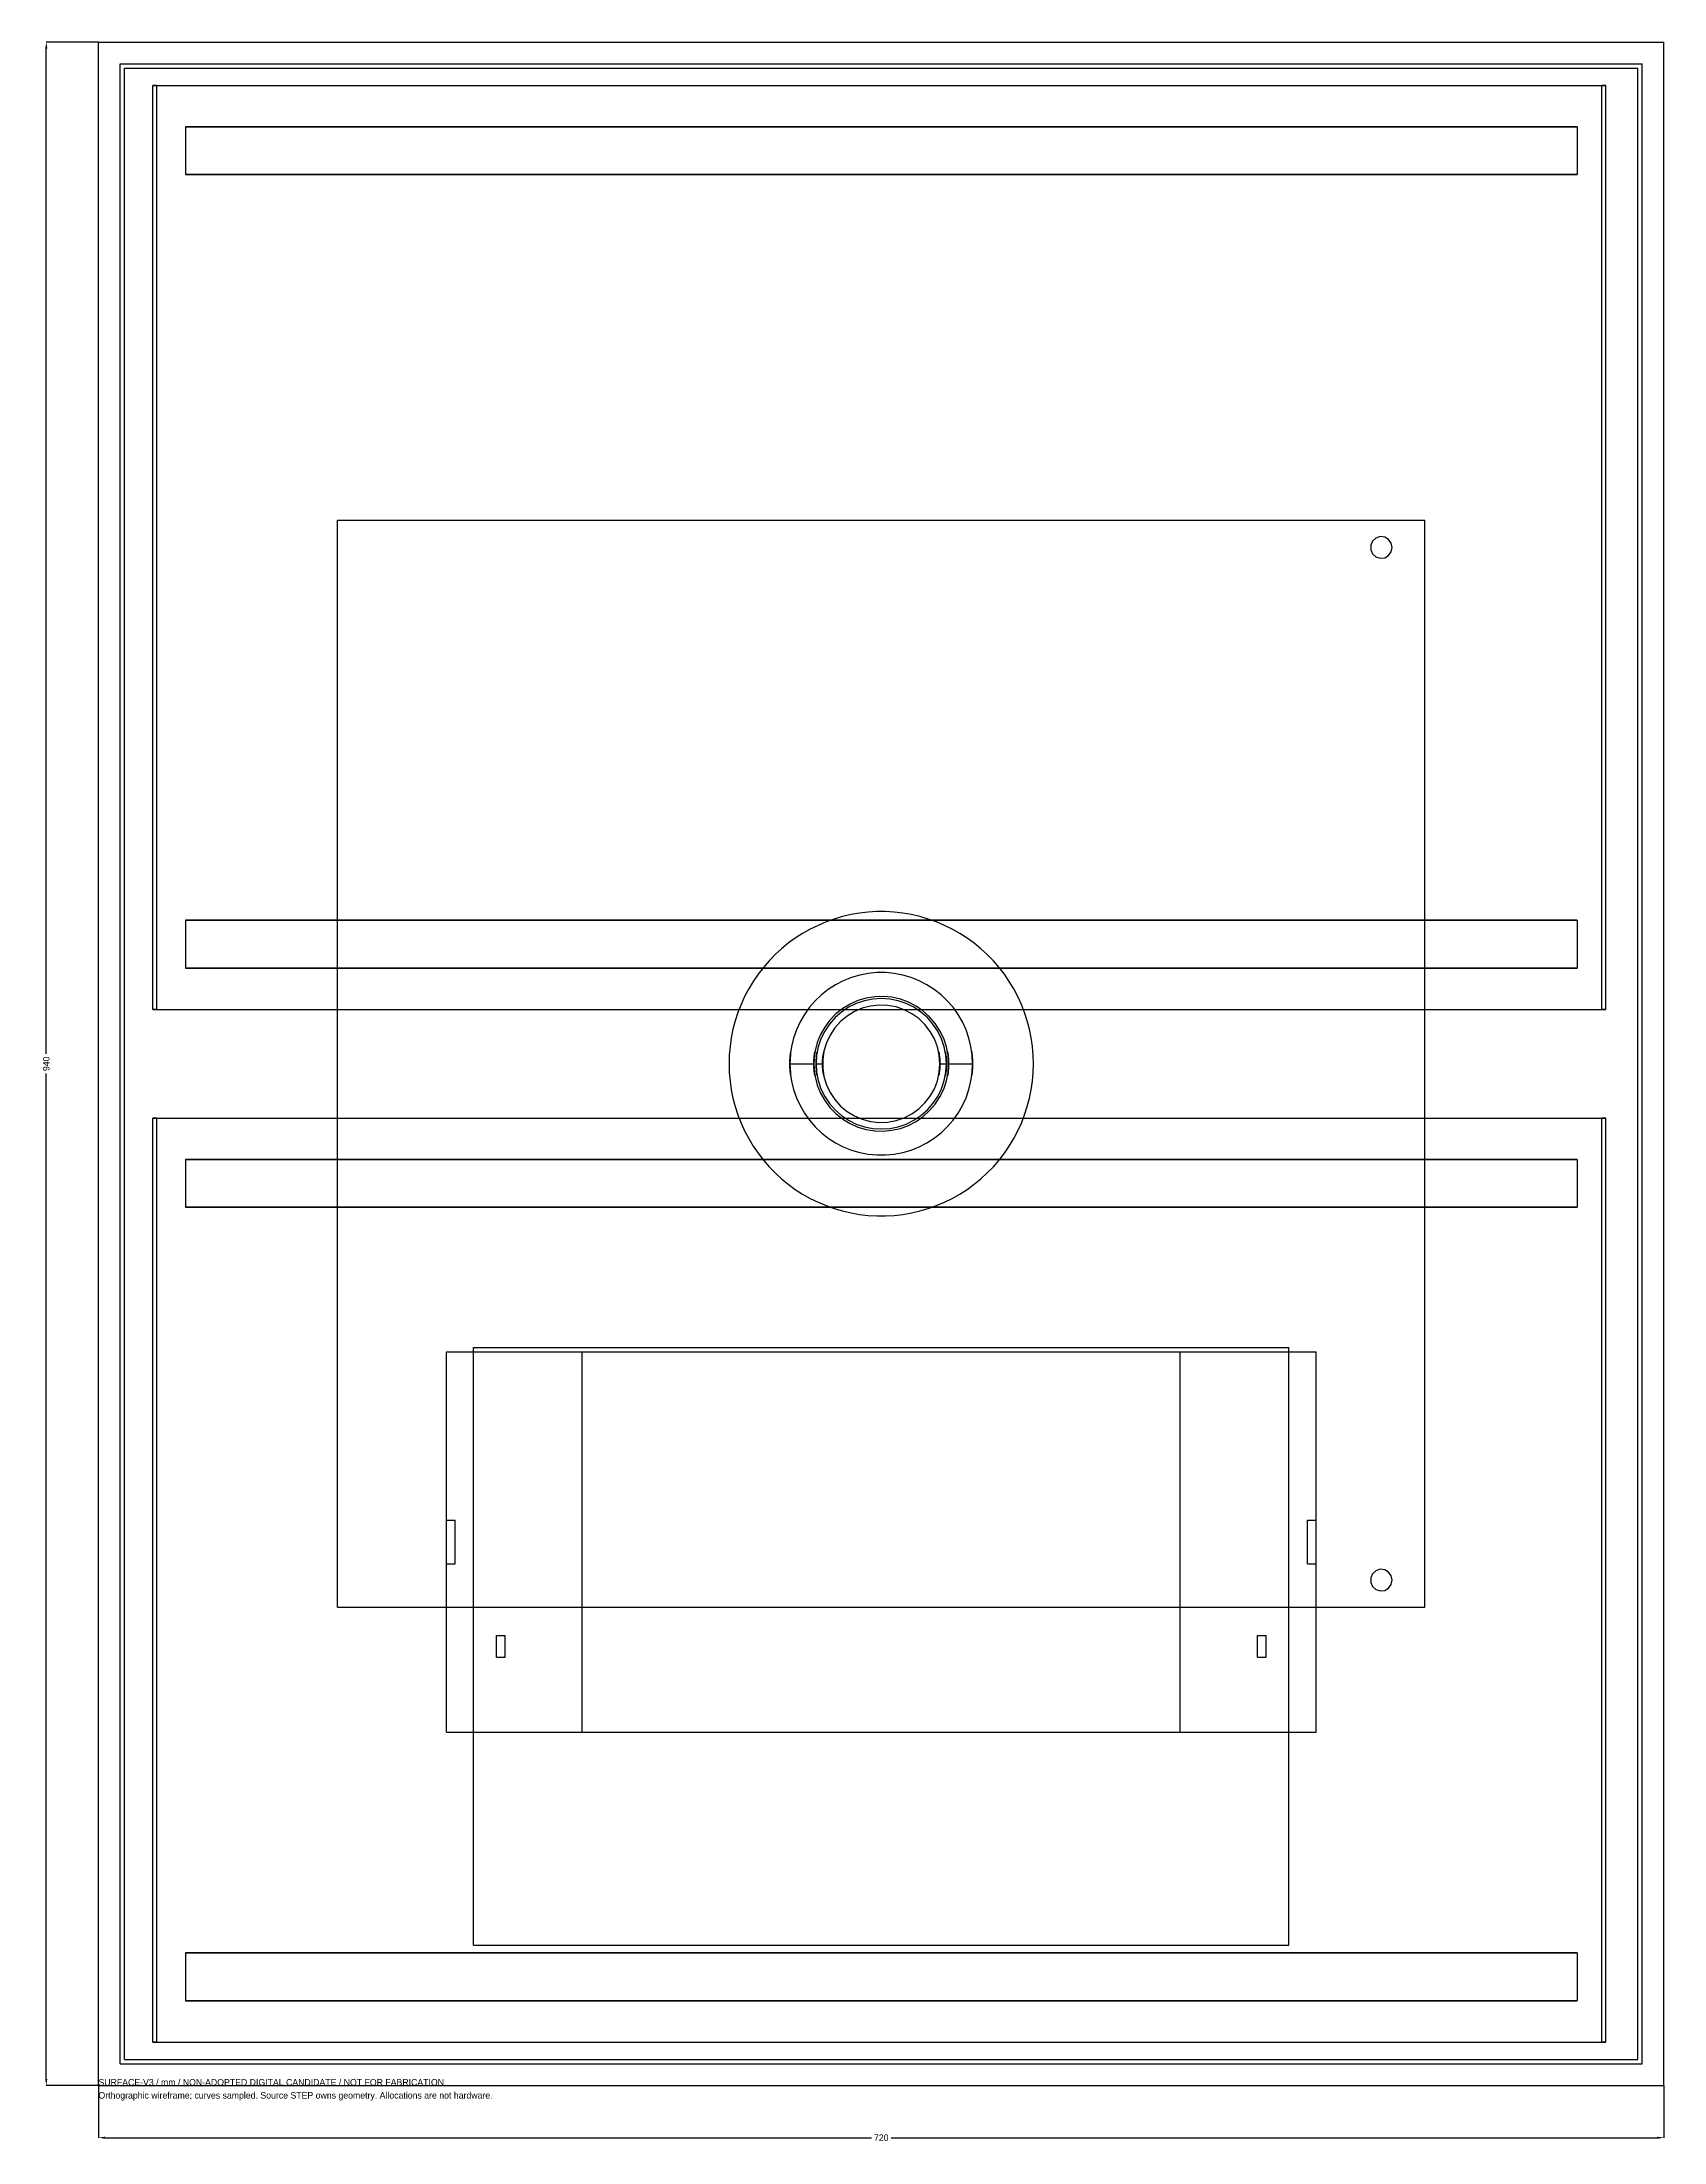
# Model space of a CAD drawing. Header units: millimetres. Extents: x -26 to 1760, y -7122 to 6996.
# Drawn here: x -26 to 720, y -26 to 940 of the extents above; entities that cross this region are included whole.
import ezdxf

# ---------------------------------------------------------------- set-up
doc = ezdxf.new("R2010")
doc.units = ezdxf.units.MM
for name, color, linetype in [('DIMENSIONS', 7, 'Continuous'), ('NOTES', 7, 'Continuous'), ('XY', 7, 'Continuous')]:
    doc.layers.add(name, color=color, linetype=linetype)
doc.dimstyles.get("Standard").update_dxf_attribs({"dimtxt": 2.5, "dimasz": 2.5, "dimexe": 1.25, "dimexo": 0.625, "dimtad": 1, "dimcen": 2.5, "dimazin": 3, "dimtfac": 1, "dimtmove": 0, "dimatfit": 3})

msp = doc.modelspace()

# ---------------------------------------------------------------- texts
at = {"layer": 'NOTES'}
for s, p in [('SURFACE-V3 / mm / NON-ADOPTED DIGITAL CANDIDATE / NOT FOR FABRICATION', (0, 0)), ('Orthographic wireframe; curves sampled. Source STEP owns geometry. Allocations are not hardware.', (0, -6))]:
    msp.add_text(s, height=3, dxfattribs=at).set_placement(p)

# ---------------------------------------------------------------- blocks, each defined once
blk = doc.blocks.new('_CLOSEDFILLED')
at = {"color": 0, "linetype": 'BYBLOCK'}
blk.add_solid([(-1, 0.16), (0, 0), (-1, -0.16)], dxfattribs=at)
blk = doc.blocks.new('*D1')
for p, q in [((0, 0), (0, -24)), ((720, 0), (720, -24)), ((3, -24), (355.5, -24)), ((364.5, -24), (717, -24))]:
    blk.add_line(p, q)
at = {"layer": 'Defpoints'}
for p in [(0, 0), (720, 0), (0, -24)]:
    blk.add_point(p, dxfattribs=at)
at = {"layer": 'DIMENSIONS', "xscale": 3, "yscale": 3, "rotation": 180}
blk.add_blockref('_CLOSEDFILLED', (0, -24), dxfattribs=at)
at = {"layer": 'DIMENSIONS', "xscale": 3, "yscale": 3}
blk.add_blockref('_CLOSEDFILLED', (720, -24), dxfattribs=at)
at = {"layer": 'DIMENSIONS', "insert": (360, -24), "char_height": 3, "attachment_point": 5}
blk.add_mtext('720', dxfattribs=at)
blk = doc.blocks.new('*D2')
for p, q in [((0, 940), (-24, 940)), ((-24, 474.5), (-24, 937)), ((-24, 3), (-24, 465.5)), ((0, 0), (-24, 0))]:
    blk.add_line(p, q)
at = {"layer": 'Defpoints'}
for p in [(0, 940), (-24, 0), (0, 0)]:
    blk.add_point(p, dxfattribs=at)
at = {"layer": 'DIMENSIONS', "xscale": 3, "yscale": 3}
for p, rotation in [((-24, 940), 90), ((-24, 0), 270)]:
    blk.add_blockref('_CLOSEDFILLED', p, dxfattribs=dict(at, rotation=rotation))
at = {"layer": 'DIMENSIONS', "insert": (-24, 470), "char_height": 3, "attachment_point": 5, "rotation": 90}
blk.add_mtext('940', dxfattribs=at)

# ---------------------------------------------------------------- dimensions: what is measured, and where the dimension line sits
at = {"layer": 'DIMENSIONS'}
dim = msp.add_linear_dim(base=(-24, 0), p1=(0, 0), p2=(0, 940), angle=90, dimstyle='Standard', override={"dimtxt": 3, "dimasz": 3, "dimdec": 3}, dxfattribs=at)
dim.commit()
dim.dimension.update_dxf_attribs({"geometry": '*D2', "text_midpoint": (-24, 470)})
dim = msp.add_linear_dim(base=(0, -24), p1=(0, 0), p2=(720, 0), dimstyle='Standard', override={"dimtxt": 3, "dimasz": 3, "dimdec": 3}, dxfattribs=at)
dim.commit()
dim.dimension.update_dxf_attribs({"geometry": '*D1', "text_midpoint": (360, -24)})

# ---------------------------------------------------------------- linework, layer by layer
at = {"layer": 'XY'}
for points in [[(0, 0), (0, 940)], [(0, 0), (0, 940)], [(0, 940), (720, 940)], [(0, 940), (720, 940)], [(720, 0), (720, 940)], [(720, 0), (720, 940)], [(10, 10), (10, 930)], [(10, 10), (10, 930)], [(10, 930), (710, 930)], [(10, 930), (710, 930)], [(12, 12), (12, 928)], [(12, 928), (708, 928)], [(12, 12), (12, 928)], [(12, 928), (708, 928)], [(708, 12), (708, 928)], [(708, 12), (708, 928)], [(710, 10), (710, 930)], [(710, 10), (710, 930)], [(25.0697, 495), (25.0697, 920)], [(26.8136, 920), (25.0697, 920)], [(25.0697, 920), (691.4425, 920)], [(26.8136, 495), (26.8136, 920)], [(26.8136, 920), (693.1864, 920)], [(691.4425, 495), (691.4425, 920)], [(693.1864, 920), (691.4425, 920)], [(693.1864, 495), (693.1864, 920)], [(40, 901), (40, 879)], [(40, 901), (680, 901)], [(40, 901), (40, 879)], [(680, 901), (40, 901)], [(680, 901), (680, 879)], [(680, 901), (680, 879)], [(40, 879), (680, 879)], [(680, 879), (40, 879)], [(110, 220), (110, 720)], [(110, 220), (110, 720)], [(110, 720), (610, 720)], [(110, 720), (610, 720)], [(610, 220), (610, 720)], [(610, 220), (610, 720)], [(595, 707.5), (594.5677, 709.5337), (593.3457, 711.2157), (591.5451, 712.2553), (589.4774, 712.4726), (587.5, 711.8301), (585.9549, 710.4389), (585.1093, 708.5396), (585.1093, 706.4604), (585.9549, 704.5611), (587.5, 703.1699), (589.4774, 702.5274), (591.5451, 702.7447), (593.3457, 703.7843), (594.5677, 705.4663), (595, 707.5)], [(595, 707.5), (594.5677, 709.5337), (593.3457, 711.2157), (591.5451, 712.2553), (589.4774, 712.4726), (587.5, 711.8301), (585.9549, 710.4389), (585.1093, 708.5396), (585.1093, 706.4604), (585.9549, 704.5611), (587.5, 703.1699), (589.4774, 702.5274), (591.5451, 702.7447), (593.3457, 703.7843), (594.5677, 705.4663), (595, 707.5)], [(40, 536), (40, 514)], [(40, 536), (680, 536)], [(40, 536), (40, 514)], [(680, 536), (40, 536)], [(430, 470), (429.8858, 473.9962), (429.5437, 477.9794), (428.9748, 481.9366), (428.1808, 485.8548), (427.1645, 489.7213), (425.9291, 493.5235), (424.4787, 497.2489), (422.8179, 500.8855), (420.9522, 504.4213), (418.8877, 507.8449), (416.6312, 511.145), (414.1899, 514.3109), (411.5719, 517.3322), (408.7856, 520.1992), (405.8403, 522.9025), (402.7454, 525.4332), (399.511, 527.783), (396.1478, 529.9444), (392.6667, 531.9103), (389.0791, 533.6742), (385.3965, 535.2305), (381.6312, 536.574), (377.7953, 537.7003), (373.9013, 538.6058), (369.962, 539.2875), (365.9903, 539.7432), (361.9989, 539.9715), (358.0011, 539.9715), (354.0097, 539.7432), (350.038, 539.2875), (346.0987, 538.6058), (342.2047, 537.7003), (338.3688, 536.574), (334.6035, 535.2305), (330.9209, 533.6742), (327.3333, 531.9103), (323.8522, 529.9444), (320.489, 527.783), (317.2546, 525.4332), (314.1597, 522.9025), (311.2144, 520.1992), (308.4281, 517.3322), (305.8101, 514.3109), (303.3688, 511.145), (301.1123, 507.8449), (299.0478, 504.4213), (297.1821, 500.8855), (295.5213, 497.2489), (294.0709, 493.5235), (292.8355, 489.7213), (291.8192, 485.8548), (291.0252, 481.9366), (290.4563, 477.9794), (290.1142, 473.9962), (290, 470), (290.1142, 466.0038), (290.4563, 462.0206), (291.0252, 458.0634), (291.8192, 454.1452), (292.8355, 450.2787), (294.0709, 446.4765), (295.5213, 442.7511), (297.1821, 439.1145), (299.0478, 435.5787), (301.1123, 432.1551), (303.3688, 428.855), (305.8101, 425.6891), (308.4281, 422.6678), (311.2144, 419.8008), (314.1597, 417.0975), (317.2546, 414.5668), (320.489, 412.217), (323.8522, 410.0556), (327.3333, 408.0897), (330.9209, 406.3258), (334.6035, 404.7695), (338.3688, 403.426), (342.2047, 402.2997), (346.0987, 401.3942), (350.038, 400.7125), (354.0097, 400.2568), (358.0011, 400.0285), (361.9989, 400.0285), (365.9903, 400.2568), (369.962, 400.7125), (373.9013, 401.3942), (377.7953, 402.2997), (381.6312, 403.426), (385.3965, 404.7695), (389.0791, 406.3258), (392.6667, 408.0897), (396.1478, 410.0556), (399.511, 412.217), (402.7454, 414.5668), (405.8403, 417.0975), (408.7856, 419.8008), (411.5719, 422.6678), (414.1899, 425.6891), (416.6312, 428.855), (418.8877, 432.1551), (420.9522, 435.5787), (422.8179, 439.1145), (424.4787, 442.7511), (425.9291, 446.4765), (427.1645, 450.2787), (428.1808, 454.1452), (428.9748, 458.0634), (429.5437, 462.0206), (429.8858, 466.0038), (430, 470)], [(430, 470), (429.8858, 473.9962), (429.5437, 477.9794), (428.9748, 481.9366), (428.1808, 485.8548), (427.1645, 489.7213), (425.9291, 493.5235), (424.4787, 497.2489), (422.8179, 500.8855), (420.9522, 504.4213), (418.8877, 507.8449), (416.6312, 511.145), (414.1899, 514.3109), (411.5719, 517.3322), (408.7856, 520.1992), (405.8403, 522.9025), (402.7454, 525.4332), (399.511, 527.783), (396.1478, 529.9444), (392.6667, 531.9103), (389.0791, 533.6742), (385.3965, 535.2305), (381.6312, 536.574), (377.7953, 537.7003), (373.9013, 538.6058), (369.962, 539.2875), (365.9903, 539.7432), (361.9989, 539.9715), (358.0011, 539.9715), (354.0097, 539.7432), (350.038, 539.2875), (346.0987, 538.6058), (342.2047, 537.7003), (338.3688, 536.574), (334.6035, 535.2305), (330.9209, 533.6742), (327.3333, 531.9103), (323.8522, 529.9444), (320.489, 527.783), (317.2546, 525.4332), (314.1597, 522.9025), (311.2144, 520.1992), (308.4281, 517.3322), (305.8101, 514.3109), (303.3688, 511.145), (301.1123, 507.8449), (299.0478, 504.4213), (297.1821, 500.8855), (295.5213, 497.2489), (294.0709, 493.5235), (292.8355, 489.7213), (291.8192, 485.8548), (291.0252, 481.9366), (290.4563, 477.9794), (290.1142, 473.9962), (290, 470), (290.1142, 466.0038), (290.4563, 462.0206), (291.0252, 458.0634), (291.8192, 454.1452), (292.8355, 450.2787), (294.0709, 446.4765), (295.5213, 442.7511), (297.1821, 439.1145), (299.0478, 435.5787), (301.1123, 432.1551), (303.3688, 428.855), (305.8101, 425.6891), (308.4281, 422.6678), (311.2144, 419.8008), (314.1597, 417.0975), (317.2546, 414.5668), (320.489, 412.217), (323.8522, 410.0556), (327.3333, 408.0897), (330.9209, 406.3258), (334.6035, 404.7695), (338.3688, 403.426), (342.2047, 402.2997), (346.0987, 401.3942), (350.038, 400.7125), (354.0097, 400.2568), (358.0011, 400.0285), (361.9989, 400.0285), (365.9903, 400.2568), (369.962, 400.7125), (373.9013, 401.3942), (377.7953, 402.2997), (381.6312, 403.426), (385.3965, 404.7695), (389.0791, 406.3258), (392.6667, 408.0897), (396.1478, 410.0556), (399.511, 412.217), (402.7454, 414.5668), (405.8403, 417.0975), (408.7856, 419.8008), (411.5719, 422.6678), (414.1899, 425.6891), (416.6312, 428.855), (418.8877, 432.1551), (420.9522, 435.5787), (422.8179, 439.1145), (424.4787, 442.7511), (425.9291, 446.4765), (427.1645, 450.2787), (428.1808, 454.1452), (428.9748, 458.0634), (429.5437, 462.0206), (429.8858, 466.0038), (430, 470)], [(680, 536), (680, 514)], [(680, 536), (680, 514)], [(40, 514), (680, 514)], [(680, 514), (40, 514)], [(402, 470), (401.8098, 473.9924), (401.241, 477.9486), (400.2987, 481.8328), (398.9915, 485.6098), (397.3311, 489.2455), (395.3326, 492.7069), (393.0142, 495.9627), (390.3968, 498.9833), (387.5042, 501.7415), (384.3624, 504.2122), (381, 506.3731), (377.4474, 508.2045), (373.7369, 509.69), (369.9019, 510.8161), (365.9772, 511.5725), (361.9984, 511.9524), (358.0016, 511.9524), (354.0228, 511.5725), (350.0981, 510.8161), (346.2631, 509.69), (342.5526, 508.2045), (339, 506.3731), (335.6376, 504.2122), (332.4958, 501.7415), (329.6032, 498.9833), (326.9858, 495.9627), (324.6674, 492.7069), (322.6689, 489.2455), (321.0085, 485.6098), (319.7013, 481.8328), (318.759, 477.9486), (318.1902, 473.9924), (318, 470), (318.1902, 466.0076), (318.759, 462.0514), (319.7013, 458.1672), (321.0085, 454.3902), (322.6689, 450.7545), (324.6674, 447.2931), (326.9858, 444.0373), (329.6032, 441.0167), (332.4958, 438.2585), (335.6376, 435.7878), (339, 433.6269), (342.5526, 431.7955), (346.2631, 430.31), (350.0981, 429.1839), (354.0228, 428.4275), (358.0016, 428.0476), (361.9984, 428.0476), (365.9772, 428.4275), (369.9019, 429.1839), (373.7369, 430.31), (377.4474, 431.7955), (381, 433.6269), (384.3624, 435.7878), (387.5042, 438.2585), (390.3968, 441.0167), (393.0142, 444.0373), (395.3326, 447.2931), (397.3311, 450.7545), (398.9915, 454.3902), (400.2987, 458.1672), (401.241, 462.0514), (401.8098, 466.0076), (402, 470)], [(402, 470), (401.8098, 473.9924), (401.241, 477.9486), (400.2987, 481.8328), (398.9915, 485.6098), (397.3311, 489.2455), (395.3326, 492.7069), (393.0142, 495.9627), (390.3968, 498.9833), (387.5042, 501.7415), (384.3624, 504.2122), (381, 506.3731), (377.4474, 508.2045), (373.7369, 509.69), (369.9019, 510.8161), (365.9772, 511.5725), (361.9984, 511.9524), (358.0016, 511.9524), (354.0228, 511.5725), (350.0981, 510.8161), (346.2631, 509.69), (342.5526, 508.2045), (339, 506.3731), (335.6376, 504.2122), (332.4958, 501.7415), (329.6032, 498.9833), (326.9858, 495.9627), (324.6674, 492.7069), (322.6689, 489.2455), (321.0085, 485.6098), (319.7013, 481.8328), (318.759, 477.9486), (318.1902, 473.9924), (318, 470), (318.1902, 466.0076), (318.759, 462.0514), (319.7013, 458.1672), (321.0085, 454.3902), (322.6689, 450.7545), (324.6674, 447.2931), (326.9858, 444.0373), (329.6032, 441.0167), (332.4958, 438.2585), (335.6376, 435.7878), (339, 433.6269), (342.5526, 431.7955), (346.2631, 430.31), (350.0981, 429.1839), (354.0228, 428.4275), (358.0016, 428.0476), (361.9984, 428.0476), (365.9772, 428.4275), (369.9019, 429.1839), (373.7369, 430.31), (377.4474, 431.7955), (381, 433.6269), (384.3624, 435.7878), (387.5042, 438.2585), (390.3968, 441.0167), (393.0142, 444.0373), (395.3326, 447.2931), (397.3311, 450.7545), (398.9915, 454.3902), (400.2987, 458.1672), (401.241, 462.0514), (401.8098, 466.0076), (402, 470)], [(26.8136, 495), (25.0697, 495)], [(25.0697, 495), (691.4425, 495)], [(26.8136, 495), (693.1864, 495)], [(391, 470), (390.7455, 473.9642), (389.9861, 477.8633), (388.7344, 481.6333), (387.0109, 485.2122), (384.8438, 488.5414), (382.2688, 491.5662), (379.3282, 494.2368), (376.0702, 496.5094), (372.5483, 498.3468), (368.8204, 499.7187), (364.9476, 500.6026), (360.9936, 500.9841), (357.0233, 500.8568), (353.1019, 500.2228), (349.2937, 499.0925), (345.6613, 497.4846), (342.2644, 495.4253), (339.1587, 492.9486), (336.3952, 490.0951), (334.0193, 486.9116), (332.07, 483.4504), (330.5793, 479.7684), (329.5717, 475.9259), (329.0637, 471.9862), (329.0637, 468.0138), (329.5717, 464.0741), (330.5793, 460.2316), (332.07, 456.5496), (334.0193, 453.0884), (336.3952, 449.9049), (339.1587, 447.0514), (342.2644, 444.5747), (345.6613, 442.5154), (349.2937, 440.9075), (353.1019, 439.7772), (357.0233, 439.1432), (360.9936, 439.0159), (364.9476, 439.3974), (368.8204, 440.2813), (372.5483, 441.6532), (376.0702, 443.4906), (379.3282, 445.7632), (382.2688, 448.4338), (384.8438, 451.4586), (387.0109, 454.7878), (388.7344, 458.3667), (389.9861, 462.1367), (390.7455, 466.0358), (391, 470)], [(391, 470), (390.7455, 473.9642), (389.9861, 477.8633), (388.7344, 481.6333), (387.0109, 485.2122), (384.8438, 488.5414), (382.2688, 491.5662), (379.3282, 494.2368), (376.0702, 496.5094), (372.5483, 498.3468), (368.8204, 499.7187), (364.9476, 500.6026), (360.9936, 500.9841), (357.0233, 500.8568), (353.1019, 500.2228), (349.2937, 499.0925), (345.6613, 497.4846), (342.2644, 495.4253), (339.1587, 492.9486), (336.3952, 490.0951), (334.0193, 486.9116), (332.07, 483.4504), (330.5793, 479.7684), (329.5717, 475.9259), (329.0637, 471.9862), (329.0637, 468.0138), (329.5717, 464.0741), (330.5793, 460.2316), (332.07, 456.5496), (334.0193, 453.0884), (336.3952, 449.9049), (339.1587, 447.0514), (342.2644, 444.5747), (345.6613, 442.5154), (349.2937, 440.9075), (353.1019, 439.7772), (357.0233, 439.1432), (360.9936, 439.0159), (364.9476, 439.3974), (368.8204, 440.2813), (372.5483, 441.6532), (376.0702, 443.4906), (379.3282, 445.7632), (382.2688, 448.4338), (384.8438, 451.4586), (387.0109, 454.7878), (388.7344, 458.3667), (389.9861, 462.1367), (390.7455, 466.0358), (391, 470)], [(391, 470), (390.7455, 473.9642), (389.9861, 477.8633), (388.7344, 481.6333), (387.0109, 485.2122), (384.8438, 488.5414), (382.2688, 491.5662), (379.3282, 494.2368), (376.0702, 496.5094), (372.5483, 498.3468), (368.8204, 499.7187), (364.9476, 500.6026), (360.9936, 500.9841), (357.0233, 500.8568), (353.1019, 500.2228), (349.2937, 499.0925), (345.6613, 497.4846), (342.2644, 495.4253), (339.1587, 492.9486), (336.3952, 490.0951), (334.0193, 486.9116), (332.07, 483.4504), (330.5793, 479.7684), (329.5717, 475.9259), (329.0637, 471.9862), (329.0637, 468.0138), (329.5717, 464.0741), (330.5793, 460.2316), (332.07, 456.5496), (334.0193, 453.0884), (336.3952, 449.9049), (339.1587, 447.0514), (342.2644, 444.5747), (345.6613, 442.5154), (349.2937, 440.9075), (353.1019, 439.7772), (357.0233, 439.1432), (360.9936, 439.0159), (364.9476, 439.3974), (368.8204, 440.2813), (372.5483, 441.6532), (376.0702, 443.4906), (379.3282, 445.7632), (382.2688, 448.4338), (384.8438, 451.4586), (387.0109, 454.7878), (388.7344, 458.3667), (389.9861, 462.1367), (390.7455, 466.0358), (391, 470)], [(391, 470), (390.7455, 473.9642), (389.9861, 477.8633), (388.7344, 481.6333), (387.0109, 485.2122), (384.8438, 488.5414), (382.2688, 491.5662), (379.3282, 494.2368), (376.0702, 496.5094), (372.5483, 498.3468), (368.8204, 499.7187), (364.9476, 500.6026), (360.9936, 500.9841), (357.0233, 500.8568), (353.1019, 500.2228), (349.2937, 499.0925), (345.6613, 497.4846), (342.2644, 495.4253), (339.1587, 492.9486), (336.3952, 490.0951), (334.0193, 486.9116), (332.07, 483.4504), (330.5793, 479.7684), (329.5717, 475.9259), (329.0637, 471.9862), (329.0637, 468.0138), (329.5717, 464.0741), (330.5793, 460.2316), (332.07, 456.5496), (334.0193, 453.0884), (336.3952, 449.9049), (339.1587, 447.0514), (342.2644, 444.5747), (345.6613, 442.5154), (349.2937, 440.9075), (353.1019, 439.7772), (357.0233, 439.1432), (360.9936, 439.0159), (364.9476, 439.3974), (368.8204, 440.2813), (372.5483, 441.6532), (376.0702, 443.4906), (379.3282, 445.7632), (382.2688, 448.4338), (384.8438, 451.4586), (387.0109, 454.7878), (388.7344, 458.3667), (389.9861, 462.1367), (390.7455, 466.0358), (391, 470)], [(390, 470), (389.7433, 473.9158), (388.9778, 477.7646), (387.7164, 481.4805), (385.9808, 485), (383.8006, 488.2628), (381.2132, 491.2132), (378.2628, 493.8006), (375, 495.9808), (371.4805, 497.7164), (367.7646, 498.9778), (363.9158, 499.7433), (360, 500), (356.0842, 499.7433), (352.2354, 498.9778), (348.5195, 497.7164), (345, 495.9808), (341.7372, 493.8006), (338.7868, 491.2132), (336.1994, 488.2628), (334.0192, 485), (332.2836, 481.4805), (331.0222, 477.7646), (330.2567, 473.9158), (330, 470), (330.2567, 466.0842), (331.0222, 462.2354), (332.2836, 458.5195), (334.0192, 455), (336.1994, 451.7372), (338.7868, 448.7868), (341.7372, 446.1994), (345, 444.0192), (348.5195, 442.2836), (352.2354, 441.0222), (356.0842, 440.2567), (360, 440), (363.9158, 440.2567), (367.7646, 441.0222), (371.4805, 442.2836), (375, 444.0192), (378.2628, 446.1994), (381.2132, 448.7868), (383.8006, 451.7372), (385.9808, 455), (387.7164, 458.5195), (388.9778, 462.2354), (389.7433, 466.0842), (390, 470)], [(390, 470), (389.7433, 473.9158), (388.9778, 477.7646), (387.7164, 481.4805), (385.9808, 485), (383.8006, 488.2628), (381.2132, 491.2132), (378.2628, 493.8006), (375, 495.9808), (371.4805, 497.7164), (367.7646, 498.9778), (363.9158, 499.7433), (360, 500), (356.0842, 499.7433), (352.2354, 498.9778), (348.5195, 497.7164), (345, 495.9808), (341.7372, 493.8006), (338.7868, 491.2132), (336.1994, 488.2628), (334.0192, 485), (332.2836, 481.4805), (331.0222, 477.7646), (330.2567, 473.9158), (330, 470), (330.2567, 466.0842), (331.0222, 462.2354), (332.2836, 458.5195), (334.0192, 455), (336.1994, 451.7372), (338.7868, 448.7868), (341.7372, 446.1994), (345, 444.0192), (348.5195, 442.2836), (352.2354, 441.0222), (356.0842, 440.2567), (360, 440), (363.9158, 440.2567), (367.7646, 441.0222), (371.4805, 442.2836), (375, 444.0192), (378.2628, 446.1994), (381.2132, 448.7868), (383.8006, 451.7372), (385.9808, 455), (387.7164, 458.5195), (388.9778, 462.2354), (389.7433, 466.0842), (390, 470)], [(387, 470), (386.7123, 473.9312), (385.8552, 477.7787), (384.4471, 481.4603), (382.5179, 484.8977), (380.1088, 488.0176), (377.2712, 490.7535), (374.0654, 493.047), (370.5598, 494.8493), (366.8292, 496.1221), (362.953, 496.838), (359.0139, 496.982), (355.0958, 496.5509), (351.2822, 495.5539), (347.6545, 494.0122), (344.2898, 491.9588), (341.26, 489.4374), (338.6296, 486.5017), (336.4547, 483.2143), (334.7816, 479.6452), (333.646, 475.8706), (333.072, 471.9709), (333.072, 468.0291), (333.646, 464.1294), (334.7816, 460.3548), (336.4547, 456.7857), (338.6296, 453.4983), (341.26, 450.5626), (344.2898, 448.0412), (347.6545, 445.9878), (351.2822, 444.4461), (355.0958, 443.4491), (359.0139, 443.018), (362.953, 443.162), (366.8292, 443.8779), (370.5598, 445.1507), (374.0654, 446.953), (377.2712, 449.2465), (380.1088, 451.9824), (382.5179, 455.1023), (384.4471, 458.5397), (385.8552, 462.2213), (386.7123, 466.0688), (387, 470)], [(387, 470), (386.7123, 473.9312), (385.8552, 477.7787), (384.4471, 481.4603), (382.5179, 484.8977), (380.1088, 488.0176), (377.2712, 490.7535), (374.0654, 493.047), (370.5598, 494.8493), (366.8292, 496.1221), (362.953, 496.838), (359.0139, 496.982), (355.0958, 496.5509), (351.2822, 495.5539), (347.6545, 494.0122), (344.2898, 491.9588), (341.26, 489.4374), (338.6296, 486.5017), (336.4547, 483.2143), (334.7816, 479.6452), (333.646, 475.8706), (333.072, 471.9709), (333.072, 468.0291), (333.646, 464.1294), (334.7816, 460.3548), (336.4547, 456.7857), (338.6296, 453.4983), (341.26, 450.5626), (344.2898, 448.0412), (347.6545, 445.9878), (351.2822, 444.4461), (355.0958, 443.4491), (359.0139, 443.018), (362.953, 443.162), (366.8292, 443.8779), (370.5598, 445.1507), (374.0654, 446.953), (377.2712, 449.2465), (380.1088, 451.9824), (382.5179, 455.1023), (384.4471, 458.5397), (385.8552, 462.2213), (386.7123, 466.0688), (387, 470)], [(693.1864, 495), (691.4425, 495)], [(318, 470), (318.0597, 467.7616), (318.1993, 465.9129), (318.3269, 464.7696), (318.3577, 464.5302), (318.2709, 465.2375), (318.1247, 466.7665), (318.0156, 468.8554), (318.0156, 471.1446), (318.1247, 473.2335), (318.2709, 474.7625), (318.3577, 475.4698), (318.3269, 475.2304), (318.1993, 474.0871), (318.0597, 472.2384), (318, 470)], [(318, 470), (318.0597, 467.7616), (318.1993, 465.9129), (318.3269, 464.7696), (318.3577, 464.5302), (318.2709, 465.2375), (318.1247, 466.7665), (318.0156, 468.8554), (318.0156, 471.1446), (318.1247, 473.2335), (318.2709, 474.7625), (318.3577, 475.4698), (318.3269, 475.2304), (318.1993, 474.0871), (318.0597, 472.2384), (318, 470)], [(329, 470), (329.081, 467.7604), (329.2706, 465.913), (329.4444, 464.77), (329.4864, 464.5302), (329.3679, 465.238), (329.1692, 466.7658), (329.0212, 468.8545), (329.0212, 471.1455), (329.1692, 473.2342), (329.3679, 474.762), (329.4864, 475.4698), (329.4444, 475.23), (329.2706, 474.087), (329.081, 472.2396), (329, 470)], [(329, 470), (329.081, 467.7604), (329.2706, 465.913), (329.4444, 464.77), (329.4864, 464.5302), (329.3679, 465.238), (329.1692, 466.7658), (329.0212, 468.8545), (329.0212, 471.1455), (329.1692, 473.2342), (329.3679, 474.762), (329.4864, 475.4698), (329.4444, 475.23), (329.2706, 474.087), (329.081, 472.2396), (329, 470)], [(330, 470), (330.0837, 467.7603), (330.2797, 465.9131), (330.4594, 464.77), (330.5028, 464.5303), (330.3803, 465.2381), (330.1748, 466.7657), (330.0219, 468.8544), (330.0219, 471.1456), (330.1748, 473.2343), (330.3803, 474.7619), (330.5028, 475.4697), (330.4594, 475.23), (330.2797, 474.0869), (330.0837, 472.2397), (330, 470)], [(330, 470), (330.0837, 467.7603), (330.2797, 465.9131), (330.4594, 464.77), (330.5028, 464.5303), (330.3803, 465.2381), (330.1748, 466.7657), (330.0219, 468.8544), (330.0219, 471.1456), (330.1748, 473.2343), (330.3803, 474.7619), (330.5028, 475.4697), (330.4594, 475.23), (330.2797, 474.0869), (330.0837, 472.2397), (330, 470)], [(333, 470), (333.0931, 467.7596), (333.3111, 465.9131), (333.5113, 464.7702), (333.5598, 464.5303), (333.4232, 465.2384), (333.1945, 466.7654), (333.0243, 468.8538), (333.0243, 471.1462), (333.1945, 473.2346), (333.4232, 474.7616), (333.5598, 475.4697), (333.5113, 475.2298), (333.3111, 474.0869), (333.0931, 472.2404), (333, 470)], [(333, 470), (333.0931, 467.7596), (333.3111, 465.9131), (333.5113, 464.7702), (333.5598, 464.5303), (333.4232, 465.2384), (333.1945, 466.7654), (333.0243, 468.8538), (333.0243, 471.1462), (333.1945, 473.2346), (333.4232, 474.7616), (333.5598, 475.4697), (333.5113, 475.2298), (333.3111, 474.0869), (333.0931, 472.2404), (333, 470)], [(387, 470), (386.9757, 471.1462), (386.9069, 472.2404), (386.8055, 473.2346), (386.6889, 474.0869), (386.5768, 474.7616), (386.4887, 475.2298), (386.4402, 475.4697), (386.4402, 475.4697), (386.4887, 475.2298), (386.5768, 474.7616), (386.6889, 474.0869), (386.8055, 473.2346), (386.9069, 472.2404), (386.9757, 471.1462), (387, 470)], [(387, 470), (386.9757, 471.1462), (386.9069, 472.2404), (386.8055, 473.2346), (386.6889, 474.0869), (386.5768, 474.7616), (386.4887, 475.2298), (386.4402, 475.4697), (386.4402, 475.4697), (386.4887, 475.2298), (386.5768, 474.7616), (386.6889, 474.0869), (386.8055, 473.2346), (386.9069, 472.2404), (386.9757, 471.1462), (387, 470)], [(390, 470), (389.9781, 471.1456), (389.9163, 472.2397), (389.8252, 473.2343), (389.7203, 474.0869), (389.6197, 474.7619), (389.5406, 475.23), (389.4972, 475.4697), (389.4972, 475.4697), (389.5406, 475.23), (389.6197, 474.7619), (389.7203, 474.0869), (389.8252, 473.2343), (389.9163, 472.2397), (389.9781, 471.1456), (390, 470)], [(390, 470), (389.9781, 471.1456), (389.9163, 472.2397), (389.8252, 473.2343), (389.7203, 474.0869), (389.6197, 474.7619), (389.5406, 475.23), (389.4972, 475.4697), (389.4972, 475.4697), (389.5406, 475.23), (389.6197, 474.7619), (389.7203, 474.0869), (389.8252, 473.2343), (389.9163, 472.2397), (389.9781, 471.1456), (390, 470)], [(391, 470), (390.9788, 471.1455), (390.919, 472.2396), (390.8308, 473.2342), (390.7294, 474.087), (390.6321, 474.762), (390.5556, 475.23), (390.5136, 475.4698), (390.5136, 475.4698), (390.5556, 475.23), (390.6321, 474.762), (390.7294, 474.087), (390.8308, 473.2342), (390.919, 472.2396), (390.9788, 471.1455), (391, 470)], [(391, 470), (390.9788, 471.1455), (390.919, 472.2396), (390.8308, 473.2342), (390.7294, 474.087), (390.6321, 474.762), (390.5556, 475.23), (390.5136, 475.4698), (390.5136, 475.4698), (390.5556, 475.23), (390.6321, 474.762), (390.7294, 474.087), (390.8308, 473.2342), (390.919, 472.2396), (390.9788, 471.1455), (391, 470)], [(402, 470), (401.9844, 471.1446), (401.9403, 472.2384), (401.8753, 473.2335), (401.8007, 474.0871), (401.7291, 474.7625), (401.6731, 475.2304), (401.6423, 475.4698), (401.6423, 475.4698), (401.6731, 475.2304), (401.7291, 474.7625), (401.8007, 474.0871), (401.8753, 473.2335), (401.9403, 472.2384), (401.9844, 471.1446), (402, 470)], [(402, 470), (401.9844, 471.1446), (401.9403, 472.2384), (401.8753, 473.2335), (401.8007, 474.0871), (401.7291, 474.7625), (401.6731, 475.2304), (401.6423, 475.4698), (401.6423, 475.4698), (401.6731, 475.2304), (401.7291, 474.7625), (401.8007, 474.0871), (401.8753, 473.2335), (401.9403, 472.2384), (401.9844, 471.1446), (402, 470)], [(318, 470), (329, 470)], [(318, 470), (329, 470)], [(330, 470), (333, 470)], [(330, 470), (333, 470)], [(387, 470), (386.9757, 468.8538), (386.9069, 467.7596), (386.8055, 466.7654), (386.6889, 465.9131), (386.5768, 465.2384), (386.4887, 464.7702), (386.4402, 464.5303), (386.4402, 464.5303), (386.4887, 464.7702), (386.5768, 465.2384), (386.6889, 465.9131), (386.8055, 466.7654), (386.9069, 467.7596), (386.9757, 468.8538), (387, 470)], [(387, 470), (386.9757, 468.8538), (386.9069, 467.7596), (386.8055, 466.7654), (386.6889, 465.9131), (386.5768, 465.2384), (386.4887, 464.7702), (386.4402, 464.5303), (386.4402, 464.5303), (386.4887, 464.7702), (386.5768, 465.2384), (386.6889, 465.9131), (386.8055, 466.7654), (386.9069, 467.7596), (386.9757, 468.8538), (387, 470)], [(387, 470), (390, 470)], [(387, 470), (390, 470)], [(390, 470), (389.9781, 468.8544), (389.9163, 467.7603), (389.8252, 466.7657), (389.7203, 465.9131), (389.6197, 465.2381), (389.5406, 464.77), (389.4972, 464.5303), (389.4972, 464.5303), (389.5406, 464.77), (389.6197, 465.2381), (389.7203, 465.9131), (389.8252, 466.7657), (389.9163, 467.7603), (389.9781, 468.8544), (390, 470)], [(390, 470), (389.9781, 468.8544), (389.9163, 467.7603), (389.8252, 466.7657), (389.7203, 465.9131), (389.6197, 465.2381), (389.5406, 464.77), (389.4972, 464.5303), (389.4972, 464.5303), (389.5406, 464.77), (389.6197, 465.2381), (389.7203, 465.9131), (389.8252, 466.7657), (389.9163, 467.7603), (389.9781, 468.8544), (390, 470)], [(391, 470), (390.9788, 468.8545), (390.919, 467.7604), (390.8308, 466.7658), (390.7294, 465.913), (390.6321, 465.238), (390.5556, 464.77), (390.5136, 464.5302), (390.5136, 464.5302), (390.5556, 464.77), (390.6321, 465.238), (390.7294, 465.913), (390.8308, 466.7658), (390.919, 467.7604), (390.9788, 468.8545), (391, 470)], [(391, 470), (390.9788, 468.8545), (390.919, 467.7604), (390.8308, 466.7658), (390.7294, 465.913), (390.6321, 465.238), (390.5556, 464.77), (390.5136, 464.5302), (390.5136, 464.5302), (390.5556, 464.77), (390.6321, 465.238), (390.7294, 465.913), (390.8308, 466.7658), (390.919, 467.7604), (390.9788, 468.8545), (391, 470)], [(391, 470), (402, 470)], [(391, 470), (402, 470)], [(402, 470), (401.9844, 468.8554), (401.9403, 467.7616), (401.8753, 466.7665), (401.8007, 465.9129), (401.7291, 465.2375), (401.6731, 464.7696), (401.6423, 464.5302), (401.6423, 464.5302), (401.6731, 464.7696), (401.7291, 465.2375), (401.8007, 465.9129), (401.8753, 466.7665), (401.9403, 467.7616), (401.9844, 468.8554), (402, 470)], [(402, 470), (401.9844, 468.8554), (401.9403, 467.7616), (401.8753, 466.7665), (401.8007, 465.9129), (401.7291, 465.2375), (401.6731, 464.7696), (401.6423, 464.5302), (401.6423, 464.5302), (401.6731, 464.7696), (401.7291, 465.2375), (401.8007, 465.9129), (401.8753, 466.7665), (401.9403, 467.7616), (401.9844, 468.8554), (402, 470)], [(25.0697, 20), (25.0697, 445)], [(26.8136, 445), (25.0697, 445)], [(25.0697, 445), (691.4425, 445)], [(26.8136, 20), (26.8136, 445)], [(26.8136, 445), (693.1864, 445)], [(691.4425, 20), (691.4425, 445)], [(693.1864, 445), (691.4425, 445)], [(693.1864, 20), (693.1864, 445)], [(40, 426), (40, 404)], [(40, 426), (680, 426)], [(40, 426), (40, 404)], [(680, 426), (40, 426)], [(680, 426), (680, 404)], [(680, 426), (680, 404)], [(40, 404), (680, 404)], [(680, 404), (40, 404)], [(172.5, 64.5575), (172.5, 339.5575)], [(172.5, 64.5575), (172.5, 339.5575)], [(172.5, 339.5575), (547.5, 339.5575)], [(172.5, 339.5575), (547.5, 339.5575)], [(547.5, 64.5575), (547.5, 339.5575)], [(547.5, 64.5575), (547.5, 339.5575)], [(160, 162.5), (160, 337.5)], [(160, 260), (160, 337.5)], [(160, 337.5), (560, 337.5)], [(160, 337.5), (560, 337.5)], [(222.5, 162.5), (222.5, 337.5)], [(222.5, 162.5), (222.5, 337.5)], [(222.5, 337.5), (497.5, 337.5)], [(222.5, 337.5), (497.5, 337.5)], [(497.5, 162.5), (497.5, 337.5)], [(497.5, 162.5), (497.5, 337.5)], [(560, 260), (560, 337.5)], [(560, 162.5), (560, 337.5)], [(160, 240), (160, 260)], [(160, 260), (164, 260)], [(160, 260), (164, 260)], [(164, 240), (164, 260)], [(164, 240), (164, 260)], [(556, 260), (560, 260)], [(556, 240), (556, 260)], [(556, 260), (560, 260)], [(556, 240), (556, 260)], [(560, 240), (560, 260)], [(160, 162.5), (160, 240)], [(160, 240), (164, 240)], [(160, 240), (164, 240)], [(556, 240), (560, 240)], [(556, 240), (560, 240)], [(560, 162.5), (560, 240)], [(595, 232.5), (594.5677, 234.5337), (593.3457, 236.2157), (591.5451, 237.2553), (589.4774, 237.4726), (587.5, 236.8301), (585.9549, 235.4389), (585.1093, 233.5396), (585.1093, 231.4604), (585.9549, 229.5611), (587.5, 228.1699), (589.4774, 227.5274), (591.5451, 227.7447), (593.3457, 228.7843), (594.5677, 230.4663), (595, 232.5)], [(595, 232.5), (594.5677, 234.5337), (593.3457, 236.2157), (591.5451, 237.2553), (589.4774, 237.4726), (587.5, 236.8301), (585.9549, 235.4389), (585.1093, 233.5396), (585.1093, 231.4604), (585.9549, 229.5611), (587.5, 228.1699), (589.4774, 227.5274), (591.5451, 227.7447), (593.3457, 228.7843), (594.5677, 230.4663), (595, 232.5)], [(110, 220), (610, 220)], [(110, 220), (610, 220)], [(183, 197.0575), (183, 207.0575)], [(183, 197.0575), (183, 207.0575)], [(183, 207.0575), (187, 207.0575)], [(183, 207.0575), (187, 207.0575)], [(187, 197.0575), (187, 207.0575)], [(187, 197.0575), (187, 207.0575)], [(533, 197.0575), (533, 207.0575)], [(533, 197.0575), (533, 207.0575)], [(533, 207.0575), (537, 207.0575)], [(533, 207.0575), (537, 207.0575)], [(537, 197.0575), (537, 207.0575)], [(537, 197.0575), (537, 207.0575)], [(183, 197.0575), (187, 197.0575)], [(183, 197.0575), (187, 197.0575)], [(533, 197.0575), (537, 197.0575)], [(533, 197.0575), (537, 197.0575)], [(160, 162.5), (560, 162.5)], [(160, 162.5), (560, 162.5)], [(222.5, 162.5), (497.5, 162.5)], [(222.5, 162.5), (497.5, 162.5)], [(40, 61), (40, 39)], [(40, 61), (680, 61)], [(40, 61), (40, 39)], [(680, 61), (40, 61)], [(172.5, 64.5575), (547.5, 64.5575)], [(172.5, 64.5575), (547.5, 64.5575)], [(680, 61), (680, 39)], [(680, 61), (680, 39)], [(40, 39), (680, 39)], [(680, 39), (40, 39)], [(26.8136, 20), (25.0697, 20)], [(25.0697, 20), (691.4425, 20)], [(26.8136, 20), (693.1864, 20)], [(693.1864, 20), (691.4425, 20)], [(10, 10), (710, 10)], [(10, 10), (710, 10)], [(12, 12), (708, 12)], [(12, 12), (708, 12)], [(0, 0), (720, 0)], [(0, 0), (720, 0)]]:
    msp.add_lwpolyline(points, dxfattribs=at)

msp.set_redraw_order([(e.dxf.handle, doc.entitydb.next_handle()) for e in msp.query("TEXT MTEXT ATTDEF DIMENSION ARC_DIMENSION")])  # texts and dimensions are drawn at this point

doc.saveas('drawing.dxf')
